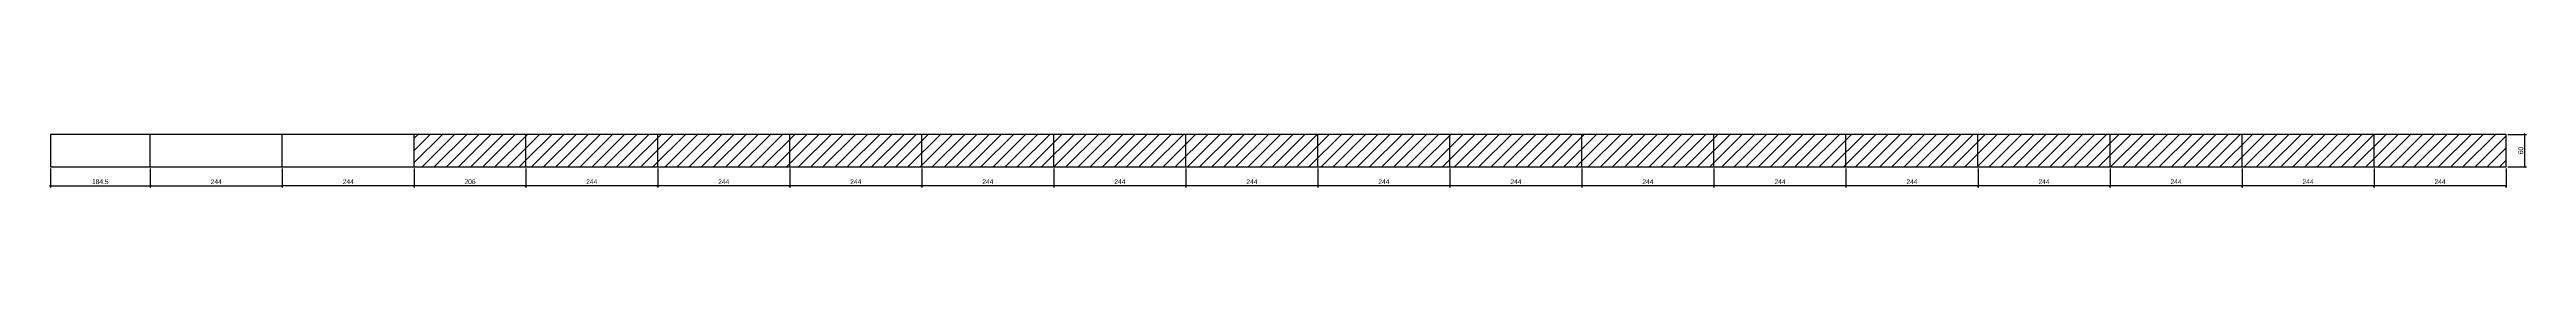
# Model space of a CAD drawing. Extents: x -3557 to 8661, y -614 to 3008.
# Drawn here: x -3268 to 1309, y 2116 to 2216 of the extents above; entities that cross this region are included whole.
import ezdxf

# ---------------------------------------------------------------- set-up
doc = ezdxf.new("R2010")
doc.units = 0
doc.layers.add('COTA', color=241, linetype='Continuous')
doc.layers.add('Painéis', color=200, linetype='Continuous')
doc.layers.add('Hachura', color=251, linetype='Continuous', lineweight=9)
doc.styles.add('COTA TECNICA-50', font='techl___.ttf', dxfattribs={"height": 9})
doc.dimstyles.new('COTA PAINEL-50', dxfattribs={"dimtxt": 9, "dimasz": 3, "dimexe": 3, "dimexo": 3, "dimgap": 3, "dimtad": 1, "dimdec": 1, "dimzin": 12, "dimdsep": 46, "dimtxsty": 'COTA TECNICA-50', "dimblk1": 'OBLIQUE', "dimblk2": 'OBLIQUE', "dimsah": 1, "dimcen": 0.9, "dimclrd": 4, "dimclre": 4, "dimclrt": 240, "dimadec": 1, "dimazin": 3, "dimtfac": 1, "dimtdec": 1, "dimtmove": 0, "dimatfit": 3, "dimfxl": 1, "dimtolj": 1, "dimtzin": 12, "dimarcsym": 0})
pattern_1 = [(45, (-5980.992, -34.354), (-11.22532, 11.22532), [])]

# ---------------------------------------------------------------- blocks, each defined once
blk = doc.blocks.new('_Oblique')
at = {"color": 0, "linetype": 'ByBlock', "lineweight": -2}
blk.add_line((-0.5, -0.5), (0.5, 0.5), dxfattribs=at)
blk = doc.blocks.new('*D465')
at = {"layer": 'COTA', "color": 4, "lineweight": -2, "transparency": 16777216}
for p, q in [((1027.7, 2151.5), (1027.7, 2116.1)), ((1271.7, 2119.1), (1027.7, 2119.1)), ((1271.7, 2151.5), (1271.7, 2116.1))]:
    blk.add_line(p, q, dxfattribs=at)
at = {"layer": 'Defpoints', "color": 0, "transparency": 16777216}
for p in [(1027.7, 2154.5), (1271.7, 2154.5), (1027.7, 2119.1)]:
    blk.add_point(p, dxfattribs=at)
at = {"layer": 'COTA', "color": 4, "lineweight": -2, "transparency": 16777216, "xscale": 3, "yscale": 3, "zscale": 3, "rotation": 180}
blk.add_blockref('_Oblique', (1027.7, 2119.1), dxfattribs=at)
at = {"layer": 'COTA', "color": 4, "lineweight": -2, "transparency": 16777216, "xscale": 3, "yscale": 3, "zscale": 3}
blk.add_blockref('_Oblique', (1271.7, 2119.1), dxfattribs=at)
at = {"layer": 'COTA', "color": 240, "transparency": 16777216, "insert": (1149.7, 2126.7), "char_height": 9, "attachment_point": 5, "style": 'COTA TECNICA-50'}
blk.add_mtext('\\A1;244', dxfattribs=at)
blk = doc.blocks.new('*D466')
at = {"layer": 'COTA', "color": 4, "lineweight": -2, "transparency": 16777216}
for p, q in [((783.7, 2151.5), (783.7, 2116.1)), ((1027.7, 2119.1), (783.7, 2119.1)), ((1027.7, 2151.5), (1027.7, 2116.1))]:
    blk.add_line(p, q, dxfattribs=at)
at = {"layer": 'Defpoints', "color": 0, "transparency": 16777216}
for p in [(783.7, 2154.5), (1027.7, 2154.5), (783.7, 2119.1)]:
    blk.add_point(p, dxfattribs=at)
at = {"layer": 'COTA', "color": 4, "lineweight": -2, "transparency": 16777216, "xscale": 3, "yscale": 3, "zscale": 3, "rotation": 180}
blk.add_blockref('_Oblique', (783.7, 2119.1), dxfattribs=at)
at = {"layer": 'COTA', "color": 4, "lineweight": -2, "transparency": 16777216, "xscale": 3, "yscale": 3, "zscale": 3}
blk.add_blockref('_Oblique', (1027.7, 2119.1), dxfattribs=at)
at = {"layer": 'COTA', "color": 240, "transparency": 16777216, "insert": (905.7, 2126.7), "char_height": 9, "attachment_point": 5, "style": 'COTA TECNICA-50'}
blk.add_mtext('\\A1;244', dxfattribs=at)
blk = doc.blocks.new('*D467')
at = {"layer": 'COTA', "color": 4, "lineweight": -2, "transparency": 16777216}
for p, q in [((539.7, 2151.5), (539.7, 2116.1)), ((783.7, 2119.1), (539.7, 2119.1)), ((783.7, 2151.5), (783.7, 2116.1))]:
    blk.add_line(p, q, dxfattribs=at)
at = {"layer": 'Defpoints', "color": 0, "transparency": 16777216}
for p in [(539.7, 2154.5), (783.7, 2154.5), (539.7, 2119.1)]:
    blk.add_point(p, dxfattribs=at)
at = {"layer": 'COTA', "color": 4, "lineweight": -2, "transparency": 16777216, "xscale": 3, "yscale": 3, "zscale": 3, "rotation": 180}
blk.add_blockref('_Oblique', (539.7, 2119.1), dxfattribs=at)
at = {"layer": 'COTA', "color": 4, "lineweight": -2, "transparency": 16777216, "xscale": 3, "yscale": 3, "zscale": 3}
blk.add_blockref('_Oblique', (783.7, 2119.1), dxfattribs=at)
at = {"layer": 'COTA', "color": 240, "transparency": 16777216, "insert": (661.7, 2126.7), "char_height": 9, "attachment_point": 5, "style": 'COTA TECNICA-50'}
blk.add_mtext('\\A1;244', dxfattribs=at)
blk = doc.blocks.new('*D240')
at = {"layer": 'COTA', "color": 4, "lineweight": -2, "transparency": 16777216}
for p, q in [((295.7, 2151.5), (295.7, 2116.1)), ((539.7, 2119.1), (295.7, 2119.1)), ((539.7, 2151.5), (539.7, 2116.1))]:
    blk.add_line(p, q, dxfattribs=at)
at = {"layer": 'Defpoints', "color": 0, "transparency": 16777216}
for p in [(295.7, 2154.5), (539.7, 2154.5), (295.7, 2119.1)]:
    blk.add_point(p, dxfattribs=at)
at = {"layer": 'COTA', "color": 4, "lineweight": -2, "transparency": 16777216, "xscale": 3, "yscale": 3, "zscale": 3, "rotation": 180}
blk.add_blockref('_Oblique', (295.7, 2119.1), dxfattribs=at)
at = {"layer": 'COTA', "color": 4, "lineweight": -2, "transparency": 16777216, "xscale": 3, "yscale": 3, "zscale": 3}
blk.add_blockref('_Oblique', (539.7, 2119.1), dxfattribs=at)
at = {"layer": 'COTA', "color": 240, "transparency": 16777216, "insert": (417.7, 2126.7), "char_height": 9, "attachment_point": 5, "style": 'COTA TECNICA-50'}
blk.add_mtext('\\A1;244', dxfattribs=at)
blk = doc.blocks.new('*D468')
at = {"layer": 'COTA', "color": 4, "lineweight": -2, "transparency": 16777216}
for p, q in [((51.7, 2151.5), (51.7, 2116.1)), ((295.7, 2119.1), (51.7, 2119.1)), ((295.7, 2151.5), (295.7, 2116.1))]:
    blk.add_line(p, q, dxfattribs=at)
at = {"layer": 'Defpoints', "color": 0, "transparency": 16777216}
for p in [(51.7, 2154.5), (295.7, 2154.5), (51.7, 2119.1)]:
    blk.add_point(p, dxfattribs=at)
at = {"layer": 'COTA', "color": 4, "lineweight": -2, "transparency": 16777216, "xscale": 3, "yscale": 3, "zscale": 3, "rotation": 180}
blk.add_blockref('_Oblique', (51.7, 2119.1), dxfattribs=at)
at = {"layer": 'COTA', "color": 4, "lineweight": -2, "transparency": 16777216, "xscale": 3, "yscale": 3, "zscale": 3}
blk.add_blockref('_Oblique', (295.7, 2119.1), dxfattribs=at)
at = {"layer": 'COTA', "color": 240, "transparency": 16777216, "insert": (173.7, 2126.7), "char_height": 9, "attachment_point": 5, "style": 'COTA TECNICA-50'}
blk.add_mtext('\\A1;244', dxfattribs=at)
blk = doc.blocks.new('*D469')
at = {"layer": 'COTA', "color": 4, "lineweight": -2, "transparency": 16777216}
for p, q in [((-192.3, 2151.5), (-192.3, 2116.1)), ((51.7, 2119.1), (-192.3, 2119.1)), ((51.7, 2151.5), (51.7, 2116.1))]:
    blk.add_line(p, q, dxfattribs=at)
at = {"layer": 'Defpoints', "color": 0, "transparency": 16777216}
for p in [(-192.3, 2154.5), (51.7, 2154.5), (-192.3, 2119.1)]:
    blk.add_point(p, dxfattribs=at)
at = {"layer": 'COTA', "color": 4, "lineweight": -2, "transparency": 16777216, "xscale": 3, "yscale": 3, "zscale": 3, "rotation": 180}
blk.add_blockref('_Oblique', (-192.3, 2119.1), dxfattribs=at)
at = {"layer": 'COTA', "color": 4, "lineweight": -2, "transparency": 16777216, "xscale": 3, "yscale": 3, "zscale": 3}
blk.add_blockref('_Oblique', (51.7, 2119.1), dxfattribs=at)
at = {"layer": 'COTA', "color": 240, "transparency": 16777216, "insert": (-70.3, 2126.7), "char_height": 9, "attachment_point": 5, "style": 'COTA TECNICA-50'}
blk.add_mtext('\\A1;244', dxfattribs=at)
blk = doc.blocks.new('*D470')
at = {"layer": 'COTA', "color": 4, "lineweight": -2, "transparency": 16777216}
for p, q in [((-436.3, 2151.5), (-436.3, 2116.1)), ((-192.3, 2119.1), (-436.3, 2119.1)), ((-192.3, 2151.5), (-192.3, 2116.1))]:
    blk.add_line(p, q, dxfattribs=at)
at = {"layer": 'Defpoints', "color": 0, "transparency": 16777216}
for p in [(-436.3, 2154.5), (-192.3, 2154.5), (-436.3, 2119.1)]:
    blk.add_point(p, dxfattribs=at)
at = {"layer": 'COTA', "color": 4, "lineweight": -2, "transparency": 16777216, "xscale": 3, "yscale": 3, "zscale": 3, "rotation": 180}
blk.add_blockref('_Oblique', (-436.3, 2119.1), dxfattribs=at)
at = {"layer": 'COTA', "color": 4, "lineweight": -2, "transparency": 16777216, "xscale": 3, "yscale": 3, "zscale": 3}
blk.add_blockref('_Oblique', (-192.3, 2119.1), dxfattribs=at)
at = {"layer": 'COTA', "color": 240, "transparency": 16777216, "insert": (-314.3, 2126.7), "char_height": 9, "attachment_point": 5, "style": 'COTA TECNICA-50'}
blk.add_mtext('\\A1;244', dxfattribs=at)
blk = doc.blocks.new('*D241')
at = {"layer": 'COTA', "color": 4, "lineweight": -2, "transparency": 16777216}
for p, q in [((-680.3, 2151.5), (-680.3, 2116.1)), ((-436.3, 2119.1), (-680.3, 2119.1)), ((-436.3, 2151.5), (-436.3, 2116.1))]:
    blk.add_line(p, q, dxfattribs=at)
at = {"layer": 'Defpoints', "color": 0, "transparency": 16777216}
for p in [(-680.3, 2154.5), (-436.3, 2154.5), (-680.3, 2119.1)]:
    blk.add_point(p, dxfattribs=at)
at = {"layer": 'COTA', "color": 4, "lineweight": -2, "transparency": 16777216, "xscale": 3, "yscale": 3, "zscale": 3, "rotation": 180}
blk.add_blockref('_Oblique', (-680.3, 2119.1), dxfattribs=at)
at = {"layer": 'COTA', "color": 4, "lineweight": -2, "transparency": 16777216, "xscale": 3, "yscale": 3, "zscale": 3}
blk.add_blockref('_Oblique', (-436.3, 2119.1), dxfattribs=at)
at = {"layer": 'COTA', "color": 240, "transparency": 16777216, "insert": (-558.3, 2126.7), "char_height": 9, "attachment_point": 5, "style": 'COTA TECNICA-50'}
blk.add_mtext('\\A1;244', dxfattribs=at)
blk = doc.blocks.new('*D471')
at = {"layer": 'COTA', "color": 4, "lineweight": -2, "transparency": 16777216}
for p, q in [((-924.3, 2151.5), (-924.3, 2116.1)), ((-680.3, 2119.1), (-924.3, 2119.1)), ((-680.3, 2151.5), (-680.3, 2116.1))]:
    blk.add_line(p, q, dxfattribs=at)
at = {"layer": 'Defpoints', "color": 0, "transparency": 16777216}
for p in [(-924.3, 2154.5), (-680.3, 2154.5), (-924.3, 2119.1)]:
    blk.add_point(p, dxfattribs=at)
at = {"layer": 'COTA', "color": 4, "lineweight": -2, "transparency": 16777216, "xscale": 3, "yscale": 3, "zscale": 3, "rotation": 180}
blk.add_blockref('_Oblique', (-924.3, 2119.1), dxfattribs=at)
at = {"layer": 'COTA', "color": 4, "lineweight": -2, "transparency": 16777216, "xscale": 3, "yscale": 3, "zscale": 3}
blk.add_blockref('_Oblique', (-680.3, 2119.1), dxfattribs=at)
at = {"layer": 'COTA', "color": 240, "transparency": 16777216, "insert": (-802.3, 2126.7), "char_height": 9, "attachment_point": 5, "style": 'COTA TECNICA-50'}
blk.add_mtext('\\A1;244', dxfattribs=at)
blk = doc.blocks.new('*D242')
at = {"layer": 'COTA', "color": 4, "lineweight": -2, "transparency": 16777216}
for p, q in [((-1900.3, 2151.5), (-1900.3, 2116.1)), ((-1656.3, 2119.1), (-1900.3, 2119.1)), ((-1656.3, 2151.5), (-1656.3, 2116.1))]:
    blk.add_line(p, q, dxfattribs=at)
at = {"layer": 'Defpoints', "color": 0, "transparency": 16777216}
for p in [(-1900.3, 2154.5), (-1656.3, 2154.5), (-1900.3, 2119.1)]:
    blk.add_point(p, dxfattribs=at)
at = {"layer": 'COTA', "color": 4, "lineweight": -2, "transparency": 16777216, "xscale": 3, "yscale": 3, "zscale": 3, "rotation": 180}
blk.add_blockref('_Oblique', (-1900.3, 2119.1), dxfattribs=at)
at = {"layer": 'COTA', "color": 4, "lineweight": -2, "transparency": 16777216, "xscale": 3, "yscale": 3, "zscale": 3}
blk.add_blockref('_Oblique', (-1656.3, 2119.1), dxfattribs=at)
at = {"layer": 'COTA', "color": 240, "transparency": 16777216, "insert": (-1778.3, 2126.7), "char_height": 9, "attachment_point": 5, "style": 'COTA TECNICA-50'}
blk.add_mtext('\\A1;244', dxfattribs=at)
blk = doc.blocks.new('*D472')
at = {"layer": 'COTA', "color": 4, "lineweight": -2, "transparency": 16777216}
for p, q in [((-2144.3, 2151.5), (-2144.3, 2116.1)), ((-1900.3, 2119.1), (-2144.3, 2119.1)), ((-1900.3, 2151.5), (-1900.3, 2116.1))]:
    blk.add_line(p, q, dxfattribs=at)
at = {"layer": 'Defpoints', "color": 0, "transparency": 16777216}
for p in [(-2144.3, 2154.5), (-1900.3, 2154.5), (-2144.3, 2119.1)]:
    blk.add_point(p, dxfattribs=at)
at = {"layer": 'COTA', "color": 4, "lineweight": -2, "transparency": 16777216, "xscale": 3, "yscale": 3, "zscale": 3, "rotation": 180}
blk.add_blockref('_Oblique', (-2144.3, 2119.1), dxfattribs=at)
at = {"layer": 'COTA', "color": 4, "lineweight": -2, "transparency": 16777216, "xscale": 3, "yscale": 3, "zscale": 3}
blk.add_blockref('_Oblique', (-1900.3, 2119.1), dxfattribs=at)
at = {"layer": 'COTA', "color": 240, "transparency": 16777216, "insert": (-2022.3, 2126.7), "char_height": 9, "attachment_point": 5, "style": 'COTA TECNICA-50'}
blk.add_mtext('\\A1;244', dxfattribs=at)
blk = doc.blocks.new('*D473')
at = {"layer": 'COTA', "color": 4, "lineweight": -2, "transparency": 16777216}
for p, q in [((-2388.3, 2151.5), (-2388.3, 2116.1)), ((-2144.3, 2119.1), (-2388.3, 2119.1)), ((-2144.3, 2151.5), (-2144.3, 2116.1))]:
    blk.add_line(p, q, dxfattribs=at)
at = {"layer": 'Defpoints', "color": 0, "transparency": 16777216}
for p in [(-2388.3, 2154.5), (-2144.3, 2154.5), (-2388.3, 2119.1)]:
    blk.add_point(p, dxfattribs=at)
at = {"layer": 'COTA', "color": 4, "lineweight": -2, "transparency": 16777216, "xscale": 3, "yscale": 3, "zscale": 3, "rotation": 180}
blk.add_blockref('_Oblique', (-2388.3, 2119.1), dxfattribs=at)
at = {"layer": 'COTA', "color": 4, "lineweight": -2, "transparency": 16777216, "xscale": 3, "yscale": 3, "zscale": 3}
blk.add_blockref('_Oblique', (-2144.3, 2119.1), dxfattribs=at)
at = {"layer": 'COTA', "color": 240, "transparency": 16777216, "insert": (-2266.3, 2126.7), "char_height": 9, "attachment_point": 5, "style": 'COTA TECNICA-50'}
blk.add_mtext('\\A1;244', dxfattribs=at)
blk = doc.blocks.new('*D474')
at = {"layer": 'COTA', "color": 4, "lineweight": -2, "transparency": 16777216}
for p, q in [((-2594.3, 2151.5), (-2594.3, 2116.1)), ((-2388.3, 2119.1), (-2594.3, 2119.1)), ((-2388.3, 2151.5), (-2388.3, 2116.1))]:
    blk.add_line(p, q, dxfattribs=at)
at = {"layer": 'Defpoints', "color": 0, "transparency": 16777216}
for p in [(-2594.3, 2154.5), (-2388.3, 2154.5), (-2594.3, 2119.1)]:
    blk.add_point(p, dxfattribs=at)
at = {"layer": 'COTA', "color": 4, "lineweight": -2, "transparency": 16777216, "xscale": 3, "yscale": 3, "zscale": 3, "rotation": 180}
blk.add_blockref('_Oblique', (-2594.3, 2119.1), dxfattribs=at)
at = {"layer": 'COTA', "color": 4, "lineweight": -2, "transparency": 16777216, "xscale": 3, "yscale": 3, "zscale": 3}
blk.add_blockref('_Oblique', (-2388.3, 2119.1), dxfattribs=at)
at = {"layer": 'COTA', "color": 240, "transparency": 16777216, "insert": (-2491.3, 2126.7), "char_height": 9, "attachment_point": 5, "style": 'COTA TECNICA-50'}
blk.add_mtext('\\A1;206', dxfattribs=at)
blk = doc.blocks.new('*D243')
at = {"layer": 'COTA', "color": 4, "lineweight": -2, "transparency": 16777216}
for p, q in [((-2838.3, 2151.5), (-2838.3, 2116.1)), ((-2594.3, 2119.1), (-2838.3, 2119.1)), ((-2594.3, 2151.5), (-2594.3, 2116.1))]:
    blk.add_line(p, q, dxfattribs=at)
at = {"layer": 'Defpoints', "color": 0, "transparency": 16777216}
for p in [(-2838.3, 2154.5), (-2594.3, 2154.5), (-2838.3, 2119.1)]:
    blk.add_point(p, dxfattribs=at)
at = {"layer": 'COTA', "color": 4, "lineweight": -2, "transparency": 16777216, "xscale": 3, "yscale": 3, "zscale": 3, "rotation": 180}
blk.add_blockref('_Oblique', (-2838.3, 2119.1), dxfattribs=at)
at = {"layer": 'COTA', "color": 4, "lineweight": -2, "transparency": 16777216, "xscale": 3, "yscale": 3, "zscale": 3}
blk.add_blockref('_Oblique', (-2594.3, 2119.1), dxfattribs=at)
at = {"layer": 'COTA', "color": 240, "transparency": 16777216, "insert": (-2716.3, 2126.7), "char_height": 9, "attachment_point": 5, "style": 'COTA TECNICA-50'}
blk.add_mtext('\\A1;244', dxfattribs=at)
blk = doc.blocks.new('*D442')
at = {"layer": 'COTA', "color": 4, "lineweight": -2, "transparency": 16777216}
for p, q in [((-3266.8, 2151.5), (-3266.8, 2116.1)), ((-3266.8, 2119.1), (-3082.3, 2119.1)), ((-3082.3, 2151.5), (-3082.3, 2116.1))]:
    blk.add_line(p, q, dxfattribs=at)
at = {"layer": 'Defpoints', "color": 0, "transparency": 16777216}
for p in [(-3266.8, 2154.5), (-3082.3, 2154.5), (-3082.3, 2119.1)]:
    blk.add_point(p, dxfattribs=at)
at = {"layer": 'COTA', "color": 4, "lineweight": -2, "transparency": 16777216, "xscale": 3, "yscale": 3, "zscale": 3, "rotation": 180}
blk.add_blockref('_Oblique', (-3266.8, 2119.1), dxfattribs=at)
at = {"layer": 'COTA', "color": 4, "lineweight": -2, "transparency": 16777216, "xscale": 3, "yscale": 3, "zscale": 3}
blk.add_blockref('_Oblique', (-3082.3, 2119.1), dxfattribs=at)
at = {"layer": 'COTA', "color": 240, "transparency": 16777216, "insert": (-3174.6, 2126.7), "char_height": 9, "attachment_point": 5, "style": 'COTA TECNICA-50'}
blk.add_mtext('\\A1;184.5', dxfattribs=at)
blk = doc.blocks.new('*D443')
at = {"layer": 'COTA', "color": 4, "lineweight": -2, "transparency": 16777216}
for p, q in [((-3082.3, 2151.5), (-3082.3, 2116.1)), ((-3082.3, 2119.1), (-2838.3, 2119.1)), ((-2838.3, 2151.5), (-2838.3, 2116.1))]:
    blk.add_line(p, q, dxfattribs=at)
at = {"layer": 'Defpoints', "color": 0, "transparency": 16777216}
for p in [(-3082.3, 2154.5), (-2838.3, 2154.5), (-2838.3, 2119.1)]:
    blk.add_point(p, dxfattribs=at)
at = {"layer": 'COTA', "color": 4, "lineweight": -2, "transparency": 16777216, "xscale": 3, "yscale": 3, "zscale": 3, "rotation": 180}
blk.add_blockref('_Oblique', (-3082.3, 2119.1), dxfattribs=at)
at = {"layer": 'COTA', "color": 4, "lineweight": -2, "transparency": 16777216, "xscale": 3, "yscale": 3, "zscale": 3}
blk.add_blockref('_Oblique', (-2838.3, 2119.1), dxfattribs=at)
at = {"layer": 'COTA', "color": 240, "transparency": 16777216, "insert": (-2960.3, 2126.7), "char_height": 9, "attachment_point": 5, "style": 'COTA TECNICA-50'}
blk.add_mtext('\\A1;244', dxfattribs=at)
blk = doc.blocks.new('*D444')
at = {"layer": 'COTA', "color": 4, "lineweight": -2, "transparency": 16777216}
for p, q in [((1274.7, 2214.5), (1309.3, 2214.5)), ((1306.3, 2154.5), (1306.3, 2214.5)), ((1274.7, 2154.5), (1309.3, 2154.5))]:
    blk.add_line(p, q, dxfattribs=at)
at = {"layer": 'Defpoints', "color": 0, "transparency": 16777216}
for p in [(1271.7, 2214.5), (1306.3, 2214.5), (1271.7, 2154.5)]:
    blk.add_point(p, dxfattribs=at)
at = {"layer": 'COTA', "color": 4, "lineweight": -2, "transparency": 16777216, "xscale": 3, "yscale": 3, "zscale": 3}
for p, rotation in [((1306.3, 2214.5), 90), ((1306.3, 2154.5), 270)]:
    blk.add_blockref('_Oblique', p, dxfattribs=dict(at, rotation=rotation))
at = {"layer": 'COTA', "color": 240, "transparency": 16777216, "insert": (1298.7, 2184.5), "char_height": 9, "attachment_point": 5, "rotation": 90, "style": 'COTA TECNICA-50'}
blk.add_mtext('\\A1;60', dxfattribs=at)
blk = doc.blocks.new('*D475')
at = {"layer": 'COTA', "color": 4, "lineweight": -2, "transparency": 16777216}
for p, q in [((-1168.3, 2151.5), (-1168.3, 2116.1)), ((-924.3, 2119.1), (-1168.3, 2119.1)), ((-924.3, 2151.5), (-924.3, 2116.1))]:
    blk.add_line(p, q, dxfattribs=at)
at = {"layer": 'Defpoints', "color": 0, "transparency": 16777216}
for p in [(-1168.3, 2154.5), (-924.3, 2154.5), (-1168.3, 2119.1)]:
    blk.add_point(p, dxfattribs=at)
at = {"layer": 'COTA', "color": 4, "lineweight": -2, "transparency": 16777216, "xscale": 3, "yscale": 3, "zscale": 3, "rotation": 180}
blk.add_blockref('_Oblique', (-1168.3, 2119.1), dxfattribs=at)
at = {"layer": 'COTA', "color": 4, "lineweight": -2, "transparency": 16777216, "xscale": 3, "yscale": 3, "zscale": 3}
blk.add_blockref('_Oblique', (-924.3, 2119.1), dxfattribs=at)
at = {"layer": 'COTA', "color": 240, "transparency": 16777216, "insert": (-1046.3, 2126.7), "char_height": 9, "attachment_point": 5, "style": 'COTA TECNICA-50'}
blk.add_mtext('\\A1;244', dxfattribs=at)
blk = doc.blocks.new('*D476')
at = {"layer": 'COTA', "color": 4, "lineweight": -2, "transparency": 16777216}
for p, q in [((-1412.3, 2151.5), (-1412.3, 2116.1)), ((-1168.3, 2119.1), (-1412.3, 2119.1)), ((-1168.3, 2151.5), (-1168.3, 2116.1))]:
    blk.add_line(p, q, dxfattribs=at)
at = {"layer": 'Defpoints', "color": 0, "transparency": 16777216}
for p in [(-1412.3, 2154.5), (-1168.3, 2154.5), (-1412.3, 2119.1)]:
    blk.add_point(p, dxfattribs=at)
at = {"layer": 'COTA', "color": 4, "lineweight": -2, "transparency": 16777216, "xscale": 3, "yscale": 3, "zscale": 3, "rotation": 180}
blk.add_blockref('_Oblique', (-1412.3, 2119.1), dxfattribs=at)
at = {"layer": 'COTA', "color": 4, "lineweight": -2, "transparency": 16777216, "xscale": 3, "yscale": 3, "zscale": 3}
blk.add_blockref('_Oblique', (-1168.3, 2119.1), dxfattribs=at)
at = {"layer": 'COTA', "color": 240, "transparency": 16777216, "insert": (-1290.3, 2126.7), "char_height": 9, "attachment_point": 5, "style": 'COTA TECNICA-50'}
blk.add_mtext('\\A1;244', dxfattribs=at)
blk = doc.blocks.new('*D477')
at = {"layer": 'COTA', "color": 4, "lineweight": -2, "transparency": 16777216}
for p, q in [((-1656.3, 2151.5), (-1656.3, 2116.1)), ((-1412.3, 2119.1), (-1656.3, 2119.1)), ((-1412.3, 2151.5), (-1412.3, 2116.1))]:
    blk.add_line(p, q, dxfattribs=at)
at = {"layer": 'Defpoints', "color": 0, "transparency": 16777216}
for p in [(-1656.3, 2154.5), (-1412.3, 2154.5), (-1656.3, 2119.1)]:
    blk.add_point(p, dxfattribs=at)
at = {"layer": 'COTA', "color": 4, "lineweight": -2, "transparency": 16777216, "xscale": 3, "yscale": 3, "zscale": 3, "rotation": 180}
blk.add_blockref('_Oblique', (-1656.3, 2119.1), dxfattribs=at)
at = {"layer": 'COTA', "color": 4, "lineweight": -2, "transparency": 16777216, "xscale": 3, "yscale": 3, "zscale": 3}
blk.add_blockref('_Oblique', (-1412.3, 2119.1), dxfattribs=at)
at = {"layer": 'COTA', "color": 240, "transparency": 16777216, "insert": (-1534.3, 2126.7), "char_height": 9, "attachment_point": 5, "style": 'COTA TECNICA-50'}
blk.add_mtext('\\A1;244', dxfattribs=at)

msp = doc.modelspace()

# ---------------------------------------------------------------- hatches: boundary and pattern name
at = {"layer": 'Hachura', "linetype": 'ByBlock'}
h = msp.add_hatch(dxfattribs=at)
h.set_pattern_fill('ANSI31', color=256, scale=5)
h.set_pattern_definition(pattern_1)
h.paths.add_polyline_path([(-2388.34, 2154.46), (-2388.34, 2214.46), (-2594.34, 2214.46), (-2594.34, 2154.46)])
h = msp.add_hatch(dxfattribs=at)
h.set_pattern_fill('ANSI31', color=256, scale=5)
h.set_pattern_definition(pattern_1)
h.paths.add_polyline_path([(1027.66, 2214.46), (1027.66, 2154.46), (1271.66, 2154.46), (1271.66, 2214.46)])
h.paths.add_polyline_path([(783.66, 2214.46), (783.66, 2154.46), (1027.66, 2154.46), (1027.66, 2214.46)])
h.paths.add_polyline_path([(783.66, 2154.46), (783.66, 2214.46), (539.66, 2214.46), (539.66, 2154.46)])
h.paths.add_polyline_path([(539.66, 2154.46), (539.66, 2214.46), (295.66, 2214.46), (295.66, 2154.46)])
h.paths.add_polyline_path([(295.66, 2154.46), (295.66, 2214.46), (51.66, 2214.46), (51.66, 2154.46)])
h.paths.add_polyline_path([(51.66, 2154.46), (51.66, 2214.46), (-192.34, 2214.46), (-192.34, 2154.46)])
h.paths.add_polyline_path([(-192.34, 2154.46), (-192.34, 2214.46), (-436.34, 2214.46), (-436.34, 2154.46)])
h.paths.add_polyline_path([(-436.34, 2154.46), (-436.34, 2214.46), (-680.34, 2214.46), (-680.34, 2154.46)])
h.paths.add_polyline_path([(-924.34, 2214.46), (-924.34, 2154.46), (-680.34, 2154.46), (-680.34, 2214.46)])
h.paths.add_polyline_path([(-924.34, 2154.46), (-924.34, 2214.46), (-1168.34, 2214.46), (-1168.34, 2154.46)])
h.paths.add_polyline_path([(-1168.34, 2154.46), (-1168.34, 2214.46), (-1412.34, 2214.46), (-1412.34, 2154.46)])
h.paths.add_polyline_path([(-1412.34, 2154.46), (-1412.34, 2214.46), (-1656.34, 2214.46), (-1656.34, 2154.46)])
h.paths.add_polyline_path([(-1656.34, 2154.46), (-1656.34, 2214.46), (-1900.34, 2214.46), (-1900.34, 2154.46)])
h.paths.add_polyline_path([(-2144.34, 2214.46), (-2144.34, 2154.46), (-1900.34, 2154.46), (-1900.34, 2214.46)])
h.paths.add_polyline_path([(-2144.34, 2154.46), (-2144.34, 2214.46), (-2388.34, 2214.46), (-2388.34, 2154.46)])

# ---------------------------------------------------------------- linework, layer by layer
at = {"layer": 'Painéis'}
for p, q in [((-3082.34, 2154.46), (-3082.34, 2214.46)), ((-2838.34, 2154.46), (-2838.34, 2214.46)), ((-2594.34, 2154.46), (-2594.34, 2214.46)), ((-2388.34, 2154.46), (-2388.34, 2214.46)), ((-2144.34, 2154.46), (-2144.34, 2214.46)), ((-1900.34, 2154.46), (-1900.34, 2214.46)), ((-1656.34, 2154.46), (-1656.34, 2214.46)), ((-1412.34, 2154.46), (-1412.34, 2214.46)), ((-1168.34, 2154.46), (-1168.34, 2214.46)), ((-924.34, 2154.46), (-924.34, 2214.46)), ((-680.34, 2154.46), (-680.34, 2214.46)), ((-436.34, 2154.46), (-436.34, 2214.46)), ((-192.34, 2154.46), (-192.34, 2214.46)), ((51.66, 2154.46), (51.66, 2214.46)), ((295.66, 2154.46), (295.66, 2214.46)), ((539.66, 2154.46), (539.66, 2214.46)), ((783.66, 2154.46), (783.66, 2214.46)), ((1027.66, 2154.46), (1027.66, 2214.46))]:
    msp.add_line(p, q, dxfattribs=at)
msp.add_lwpolyline([(1271.66, 2214.46), (-3266.84, 2214.46), (-3266.84, 2154.46), (1271.66, 2154.46)], close=True, dxfattribs=at)

# ---------------------------------------------------------------- dimensions: what is measured, and where the dimension line sits
at = {"layer": 'COTA'}
dim = msp.add_linear_dim(base=(1306.29, 2214.46), p1=(1271.66, 2154.46), p2=(1271.66, 2214.46), angle=90, dimstyle='COTA PAINEL-50', dxfattribs=at)
dim.commit()
dim.dimension.update_dxf_attribs({"geometry": '*D444', "text_midpoint": (1298.7, 2184.46)})
for base, p1, p2, picture, middle in [((-3082.34, 2119.1), (-3266.84, 2154.46), (-3082.34, 2154.46), '*D442', (-3174.59, 2126.72)), ((-2838.34, 2119.1), (-2594.34, 2154.46), (-2838.34, 2154.46), '*D243', (-2716.34, 2126.66)), ((-2144.34, 2119.1), (-1900.34, 2154.46), (-2144.34, 2154.46), '*D472', (-2022.34, 2126.66)), ((-1900.34, 2119.1), (-1656.34, 2154.46), (-1900.34, 2154.46), '*D242', (-1778.34, 2126.66)), ((-1656.34, 2119.1), (-1412.34, 2154.46), (-1656.34, 2154.46), '*D477', (-1534.34, 2126.66)), ((-1412.34, 2119.1), (-1168.34, 2154.46), (-1412.34, 2154.46), '*D476', (-1290.34, 2126.66)), ((-1168.34, 2119.1), (-924.34, 2154.46), (-1168.34, 2154.46), '*D475', (-1046.34, 2126.66)), ((-924.34, 2119.1), (-680.34, 2154.46), (-924.34, 2154.46), '*D471', (-802.34, 2126.66)), ((-680.34, 2119.1), (-436.34, 2154.46), (-680.34, 2154.46), '*D241', (-558.34, 2126.66)), ((51.66, 2119.1), (295.66, 2154.46), (51.66, 2154.46), '*D468', (173.66, 2126.66)), ((295.66, 2119.1), (539.66, 2154.46), (295.66, 2154.46), '*D240', (417.66, 2126.66)), ((1027.66, 2119.1), (1271.66, 2154.46), (1027.66, 2154.46), '*D465', (1149.66, 2126.66))]:
    dim = msp.add_linear_dim(base=base, p1=p1, p2=p2, dimstyle='COTA PAINEL-50', dxfattribs=at)
    dim.commit()
    dim.dimension.update_dxf_attribs({"geometry": picture, "text_midpoint": middle})
for base, p1, p2, picture, middle in [((-2838.34, 2119.1), (-3082.34, 2154.46), (-2838.34, 2154.46), '*D443', (-2960.34, 2126.66)), ((-2594.34, 2119.1), (-2388.34, 2154.46), (-2594.34, 2154.46), '*D474', (-2491.34, 2126.69)), ((-2388.34, 2119.1), (-2144.34, 2154.46), (-2388.34, 2154.46), '*D473', (-2266.34, 2126.66)), ((-436.34, 2119.1), (-192.34, 2154.46), (-436.34, 2154.46), '*D470', (-314.34, 2126.66)), ((-192.34, 2119.1), (51.66, 2154.46), (-192.34, 2154.46), '*D469', (-70.34, 2126.66)), ((539.66, 2119.1), (783.66, 2154.46), (539.66, 2154.46), '*D467', (661.66, 2126.66)), ((783.66, 2119.1), (1027.66, 2154.46), (783.66, 2154.46), '*D466', (905.66, 2126.66))]:
    dim = msp.add_linear_dim(base=base, p1=p1, p2=p2, dimstyle='COTA PAINEL-50', override={"dimtmove": 1}, dxfattribs=at)
    dim.commit()
    dim.dimension.update_dxf_attribs({"geometry": picture, "text_midpoint": middle})

doc.saveas('drawing.dxf')
